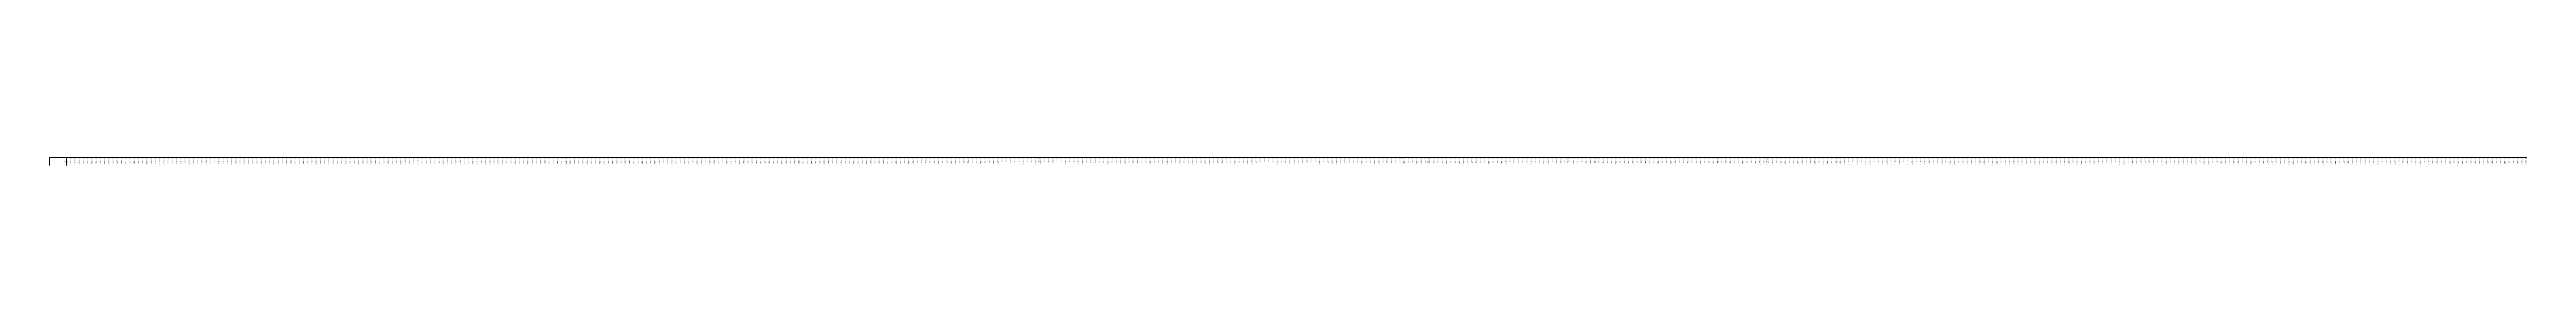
# Model space of a CAD drawing. Header units: metres. Extents: x 478603 to 489313, y 4282657 to 4289463.
# Drawn here: x 483157 to 486083, y 4288772 to 4288782 of the extents above; entities that cross this region are included whole.
import ezdxf

# ---------------------------------------------------------------- set-up
doc = ezdxf.new("R2010")
doc.units = ezdxf.units.M
for name, color, linetype, lineweight in [('PR_ENK_KM', 18, 'Continuous', 0), ('PR_OLCEK', 1, 'Continuous', 0), ('PR_PROFIL', 153, 'Continuous', 0)]:
    doc.layers.add(name, color=color, linetype=linetype, lineweight=lineweight)
doc.styles.get("Standard").update_dxf_attribs({"font": 'times.ttf'})

msp = doc.modelspace()

# ---------------------------------------------------------------- linework, layer by layer
at = {"layer": 'PR_OLCEK'}
for p in [(483177, 4288781.5, 899.9), (486082.5, 4288781.5, 899.9)]:
    msp.add_point(p, dxfattribs=at)
at = {"layer": 'PR_PROFIL'}
for p, q in [((483157, 4288781.5), (486082.5, 4288781.5)), ((483157, 4288772.4), (483157, 4288781.5)), ((483177, 4288772.4), (483177, 4288781.5)), ((483177, 4288781), (483177, 4288781.5)), ((483182, 4288781), (483182, 4288781.5)), ((483187, 4288781), (483187, 4288781.5)), ((483192, 4288781), (483192, 4288781.5)), ((483197, 4288781), (483197, 4288781.5)), ((483202, 4288781), (483202, 4288781.5)), ((483207, 4288781), (483207, 4288781.5)), ((483212, 4288781), (483212, 4288781.5)), ((483217, 4288781), (483217, 4288781.5)), ((483222, 4288781), (483222, 4288781.5)), ((483227, 4288781), (483227, 4288781.5)), ((483232, 4288781), (483232, 4288781.5)), ((483237, 4288781), (483237, 4288781.5)), ((483242, 4288781), (483242, 4288781.5)), ((483247, 4288781), (483247, 4288781.5)), ((483252, 4288781), (483252, 4288781.5)), ((483257, 4288781), (483257, 4288781.5)), ((483262, 4288781), (483262, 4288781.5)), ((483267, 4288781), (483267, 4288781.5)), ((483272, 4288781), (483272, 4288781.5)), ((483277, 4288781), (483277, 4288781.5)), ((483282, 4288781), (483282, 4288781.5)), ((483287, 4288781), (483287, 4288781.5)), ((483292, 4288781), (483292, 4288781.5)), ((483297, 4288781), (483297, 4288781.5)), ((483302, 4288781), (483302, 4288781.5)), ((483307, 4288781), (483307, 4288781.5)), ((483312, 4288781), (483312, 4288781.5)), ((483317, 4288781), (483317, 4288781.5)), ((483322, 4288781), (483322, 4288781.5)), ((483327, 4288781), (483327, 4288781.5)), ((483332, 4288781), (483332, 4288781.5)), ((483337, 4288781), (483337, 4288781.5)), ((483342, 4288781), (483342, 4288781.5)), ((483347, 4288781), (483347, 4288781.5)), ((483352, 4288781), (483352, 4288781.5)), ((483357, 4288781), (483357, 4288781.5)), ((483362, 4288781), (483362, 4288781.5)), ((483367, 4288781), (483367, 4288781.5)), ((483372, 4288781), (483372, 4288781.5)), ((483377, 4288781), (483377, 4288781.5)), ((483382, 4288781), (483382, 4288781.5)), ((483387, 4288781), (483387, 4288781.5)), ((483392, 4288781), (483392, 4288781.5)), ((483397, 4288781), (483397, 4288781.5)), ((483402, 4288781), (483402, 4288781.5)), ((483407, 4288781), (483407, 4288781.5)), ((483412, 4288781), (483412, 4288781.5)), ((483417, 4288781), (483417, 4288781.5)), ((483422, 4288781), (483422, 4288781.5)), ((483427, 4288781), (483427, 4288781.5)), ((483432, 4288781), (483432, 4288781.5)), ((483437, 4288781), (483437, 4288781.5)), ((483442, 4288781), (483442, 4288781.5)), ((483447, 4288781), (483447, 4288781.5)), ((483452, 4288781), (483452, 4288781.5)), ((483457, 4288781), (483457, 4288781.5)), ((483462, 4288781), (483462, 4288781.5)), ((483467, 4288781), (483467, 4288781.5)), ((483472, 4288781), (483472, 4288781.5)), ((483477, 4288781), (483477, 4288781.5)), ((483482, 4288781), (483482, 4288781.5)), ((483487, 4288781), (483487, 4288781.5)), ((483492, 4288781), (483492, 4288781.5)), ((483497, 4288781), (483497, 4288781.5)), ((483502, 4288781), (483502, 4288781.5)), ((483507, 4288781), (483507, 4288781.5)), ((483512, 4288781), (483512, 4288781.5)), ((483517, 4288781), (483517, 4288781.5)), ((483522, 4288781), (483522, 4288781.5)), ((483527, 4288781), (483527, 4288781.5)), ((483532, 4288781), (483532, 4288781.5)), ((483537, 4288781), (483537, 4288781.5)), ((483542, 4288781), (483542, 4288781.5)), ((483547, 4288781), (483547, 4288781.5)), ((483552, 4288781), (483552, 4288781.5)), ((483557, 4288781), (483557, 4288781.5)), ((483562, 4288781), (483562, 4288781.5)), ((483567, 4288781), (483567, 4288781.5)), ((483572, 4288781), (483572, 4288781.5)), ((483577, 4288781), (483577, 4288781.5)), ((483582, 4288781), (483582, 4288781.5)), ((483587, 4288781), (483587, 4288781.5)), ((483592, 4288781), (483592, 4288781.5)), ((483597, 4288781), (483597, 4288781.5)), ((483602, 4288781), (483602, 4288781.5)), ((483607, 4288781), (483607, 4288781.5)), ((483612, 4288781), (483612, 4288781.5)), ((483617, 4288781), (483617, 4288781.5)), ((483622, 4288781), (483622, 4288781.5)), ((483627, 4288781), (483627, 4288781.5)), ((483632, 4288781), (483632, 4288781.5)), ((483637, 4288781), (483637, 4288781.5)), ((483642, 4288781), (483642, 4288781.5)), ((483647, 4288781), (483647, 4288781.5)), ((483652, 4288781), (483652, 4288781.5)), ((483657, 4288781), (483657, 4288781.5)), ((483662, 4288781), (483662, 4288781.5)), ((483667, 4288781), (483667, 4288781.5)), ((483672, 4288781), (483672, 4288781.5)), ((483677, 4288781), (483677, 4288781.5)), ((483682, 4288781), (483682, 4288781.5)), ((483687, 4288781), (483687, 4288781.5)), ((483692, 4288781), (483692, 4288781.5)), ((483697, 4288781), (483697, 4288781.5)), ((483702, 4288781), (483702, 4288781.5)), ((483707, 4288781), (483707, 4288781.5)), ((483712, 4288781), (483712, 4288781.5)), ((483717, 4288781), (483717, 4288781.5)), ((483722, 4288781), (483722, 4288781.5)), ((483727, 4288781), (483727, 4288781.5)), ((483732, 4288781), (483732, 4288781.5)), ((483737, 4288781), (483737, 4288781.5)), ((483742, 4288781), (483742, 4288781.5)), ((483747, 4288781), (483747, 4288781.5)), ((483752, 4288781), (483752, 4288781.5)), ((483757, 4288781), (483757, 4288781.5)), ((483762, 4288781), (483762, 4288781.5)), ((483767, 4288781), (483767, 4288781.5)), ((483767.6, 4288781), (483767.6, 4288781.5)), ((483772, 4288781), (483772, 4288781.5)), ((483777, 4288781), (483777, 4288781.5)), ((483782, 4288781), (483782, 4288781.5)), ((483787, 4288781), (483787, 4288781.5)), ((483792, 4288781), (483792, 4288781.5)), ((483797, 4288781), (483797, 4288781.5)), ((483802, 4288781), (483802, 4288781.5)), ((483807, 4288781), (483807, 4288781.5)), ((483812, 4288781), (483812, 4288781.5)), ((483817, 4288781), (483817, 4288781.5)), ((483822, 4288781), (483822, 4288781.5)), ((483827, 4288781), (483827, 4288781.5)), ((483832, 4288781), (483832, 4288781.5)), ((483837, 4288781), (483837, 4288781.5)), ((483842, 4288781), (483842, 4288781.5)), ((483847, 4288781), (483847, 4288781.5)), ((483852, 4288781), (483852, 4288781.5)), ((483857, 4288781), (483857, 4288781.5)), ((483862, 4288781), (483862, 4288781.5)), ((483867, 4288781), (483867, 4288781.5)), ((483872, 4288781), (483872, 4288781.5)), ((483877, 4288781), (483877, 4288781.5)), ((483882, 4288781), (483882, 4288781.5)), ((483887, 4288781), (483887, 4288781.5)), ((483892, 4288781), (483892, 4288781.5)), ((483897, 4288781), (483897, 4288781.5)), ((483902, 4288781), (483902, 4288781.5)), ((483907, 4288781), (483907, 4288781.5)), ((483912, 4288781), (483912, 4288781.5)), ((483917, 4288781), (483917, 4288781.5)), ((483922, 4288781), (483922, 4288781.5)), ((483927, 4288781), (483927, 4288781.5)), ((483932, 4288781), (483932, 4288781.5)), ((483937, 4288781), (483937, 4288781.5)), ((483942, 4288781), (483942, 4288781.5)), ((483947, 4288781), (483947, 4288781.5)), ((483952, 4288781), (483952, 4288781.5)), ((483957, 4288781), (483957, 4288781.5)), ((483962, 4288781), (483962, 4288781.5)), ((483967, 4288781), (483967, 4288781.5)), ((483972, 4288781), (483972, 4288781.5)), ((483977, 4288781), (483977, 4288781.5)), ((483982, 4288781), (483982, 4288781.5)), ((483987, 4288781), (483987, 4288781.5)), ((483992, 4288781), (483992, 4288781.5)), ((483997, 4288781), (483997, 4288781.5)), ((484002, 4288781), (484002, 4288781.5)), ((484007, 4288781), (484007, 4288781.5)), ((484012, 4288781), (484012, 4288781.5)), ((484017, 4288781), (484017, 4288781.5)), ((484022, 4288781), (484022, 4288781.5)), ((484027, 4288781), (484027, 4288781.5)), ((484032, 4288781), (484032, 4288781.5)), ((484037, 4288781), (484037, 4288781.5)), ((484042, 4288781), (484042, 4288781.5)), ((484047, 4288781), (484047, 4288781.5)), ((484052, 4288781), (484052, 4288781.5)), ((484057, 4288781), (484057, 4288781.5)), ((484062, 4288781), (484062, 4288781.5)), ((484067, 4288781), (484067, 4288781.5)), ((484072, 4288781), (484072, 4288781.5)), ((484077, 4288781), (484077, 4288781.5)), ((484082, 4288781), (484082, 4288781.5)), ((484087, 4288781), (484087, 4288781.5)), ((484092, 4288781), (484092, 4288781.5)), ((484097, 4288781), (484097, 4288781.5)), ((484102, 4288781), (484102, 4288781.5)), ((484107, 4288781), (484107, 4288781.5)), ((484112, 4288781), (484112, 4288781.5)), ((484117, 4288781), (484117, 4288781.5)), ((484122, 4288781), (484122, 4288781.5)), ((484127, 4288781), (484127, 4288781.5)), ((484132, 4288781), (484132, 4288781.5)), ((484137, 4288781), (484137, 4288781.5)), ((484142, 4288781), (484142, 4288781.5)), ((484147, 4288781), (484147, 4288781.5)), ((484152, 4288781), (484152, 4288781.5)), ((484157, 4288781), (484157, 4288781.5)), ((484162, 4288781), (484162, 4288781.5)), ((484167, 4288781), (484167, 4288781.5)), ((484172, 4288781), (484172, 4288781.5)), ((484177, 4288781), (484177, 4288781.5)), ((484182, 4288781), (484182, 4288781.5)), ((484187, 4288781), (484187, 4288781.5)), ((484192, 4288781), (484192, 4288781.5)), ((484197, 4288781), (484197, 4288781.5)), ((484202, 4288781), (484202, 4288781.5)), ((484207, 4288781), (484207, 4288781.5)), ((484212, 4288781), (484212, 4288781.5)), ((484217, 4288781), (484217, 4288781.5)), ((484222, 4288781), (484222, 4288781.5)), ((484227, 4288781), (484227, 4288781.5)), ((484232, 4288781), (484232, 4288781.5)), ((484237, 4288781), (484237, 4288781.5)), ((484242, 4288781), (484242, 4288781.5)), ((484247, 4288781), (484247, 4288781.5)), ((484252, 4288781), (484252, 4288781.5)), ((484257, 4288781), (484257, 4288781.5)), ((484262, 4288781), (484262, 4288781.5)), ((484267, 4288781), (484267, 4288781.5)), ((484272, 4288781), (484272, 4288781.5)), ((484277, 4288781), (484277, 4288781.5)), ((484282, 4288781), (484282, 4288781.5)), ((484287, 4288781), (484287, 4288781.5)), ((484292, 4288781), (484292, 4288781.5)), ((484297, 4288781), (484297, 4288781.5)), ((484302, 4288781), (484302, 4288781.5)), ((484307, 4288781), (484307, 4288781.5)), ((484312, 4288781), (484312, 4288781.5)), ((484317, 4288781), (484317, 4288781.5)), ((484322, 4288781), (484322, 4288781.5)), ((484325.6, 4288781), (484325.6, 4288781.5)), ((484327, 4288781), (484327, 4288781.5)), ((484332, 4288781), (484332, 4288781.5)), ((484337, 4288781), (484337, 4288781.5)), ((484342, 4288781), (484342, 4288781.5)), ((484347, 4288781), (484347, 4288781.5)), ((484352, 4288781), (484352, 4288781.5)), ((484357, 4288781), (484357, 4288781.5)), ((484361.9, 4288781), (484361.9, 4288781.5)), ((484362, 4288781), (484362, 4288781.5)), ((484367, 4288781), (484367, 4288781.5)), ((484372, 4288781), (484372, 4288781.5)), ((484377, 4288781), (484377, 4288781.5)), ((484382, 4288781), (484382, 4288781.5)), ((484387, 4288781), (484387, 4288781.5)), ((484392, 4288781), (484392, 4288781.5)), ((484397, 4288781), (484397, 4288781.5)), ((484402, 4288781), (484402, 4288781.5)), ((484407, 4288781), (484407, 4288781.5)), ((484412, 4288781), (484412, 4288781.5)), ((484417, 4288781), (484417, 4288781.5)), ((484422, 4288781), (484422, 4288781.5)), ((484427, 4288781), (484427, 4288781.5)), ((484432, 4288781), (484432, 4288781.5)), ((484437, 4288781), (484437, 4288781.5)), ((484442, 4288781), (484442, 4288781.5)), ((484447, 4288781), (484447, 4288781.5)), ((484452, 4288781), (484452, 4288781.5)), ((484457, 4288781), (484457, 4288781.5)), ((484462, 4288781), (484462, 4288781.5)), ((484467, 4288781), (484467, 4288781.5)), ((484472, 4288781), (484472, 4288781.5)), ((484477, 4288781), (484477, 4288781.5)), ((484482, 4288781), (484482, 4288781.5)), ((484487, 4288781), (484487, 4288781.5)), ((484492, 4288781), (484492, 4288781.5)), ((484497, 4288781), (484497, 4288781.5)), ((484502, 4288781), (484502, 4288781.5)), ((484507, 4288781), (484507, 4288781.5)), ((484512, 4288781), (484512, 4288781.5)), ((484517, 4288781), (484517, 4288781.5)), ((484522, 4288781), (484522, 4288781.5)), ((484527, 4288781), (484527, 4288781.5)), ((484532, 4288781), (484532, 4288781.5)), ((484537, 4288781), (484537, 4288781.5)), ((484542, 4288781), (484542, 4288781.5)), ((484547, 4288781), (484547, 4288781.5)), ((484552, 4288781), (484552, 4288781.5)), ((484557, 4288781), (484557, 4288781.5)), ((484562, 4288781), (484562, 4288781.5)), ((484567, 4288781), (484567, 4288781.5)), ((484572, 4288781), (484572, 4288781.5)), ((484577, 4288781), (484577, 4288781.5)), ((484582, 4288781), (484582, 4288781.5)), ((484587, 4288781), (484587, 4288781.5)), ((484592, 4288781), (484592, 4288781.5)), ((484597, 4288781), (484597, 4288781.5)), ((484602, 4288781), (484602, 4288781.5)), ((484607, 4288781), (484607, 4288781.5)), ((484612, 4288781), (484612, 4288781.5)), ((484617, 4288781), (484617, 4288781.5)), ((484622, 4288781), (484622, 4288781.5)), ((484627, 4288781), (484627, 4288781.5)), ((484632, 4288781), (484632, 4288781.5)), ((484637, 4288781), (484637, 4288781.5)), ((484642, 4288781), (484642, 4288781.5)), ((484647, 4288781), (484647, 4288781.5)), ((484652, 4288781), (484652, 4288781.5)), ((484657, 4288781), (484657, 4288781.5)), ((484662, 4288781), (484662, 4288781.5)), ((484667, 4288781), (484667, 4288781.5)), ((484672, 4288781), (484672, 4288781.5)), ((484677, 4288781), (484677, 4288781.5)), ((484682, 4288781), (484682, 4288781.5)), ((484687, 4288781), (484687, 4288781.5)), ((484692, 4288781), (484692, 4288781.5)), ((484697, 4288781), (484697, 4288781.5)), ((484702, 4288781), (484702, 4288781.5)), ((484707, 4288781), (484707, 4288781.5)), ((484712, 4288781), (484712, 4288781.5)), ((484717, 4288781), (484717, 4288781.5)), ((484722, 4288781), (484722, 4288781.5)), ((484727, 4288781), (484727, 4288781.5)), ((484732, 4288781), (484732, 4288781.5)), ((484737, 4288781), (484737, 4288781.5)), ((484742, 4288781), (484742, 4288781.5)), ((484747, 4288781), (484747, 4288781.5)), ((484752, 4288781), (484752, 4288781.5)), ((484754.8, 4288781), (484754.8, 4288781.5)), ((484757, 4288781), (484757, 4288781.5)), ((484762, 4288781), (484762, 4288781.5)), ((484767, 4288781), (484767, 4288781.5)), ((484772, 4288781), (484772, 4288781.5)), ((484777, 4288781), (484777, 4288781.5)), ((484782, 4288781), (484782, 4288781.5)), ((484785.3, 4288781), (484785.3, 4288781.5)), ((484787, 4288781), (484787, 4288781.5)), ((484792, 4288781), (484792, 4288781.5)), ((484797, 4288781), (484797, 4288781.5)), ((484802, 4288781), (484802, 4288781.5)), ((484807, 4288781), (484807, 4288781.5)), ((484812, 4288781), (484812, 4288781.5)), ((484817, 4288781), (484817, 4288781.5)), ((484822, 4288781), (484822, 4288781.5)), ((484827, 4288781), (484827, 4288781.5)), ((484832, 4288781), (484832, 4288781.5)), ((484837, 4288781), (484837, 4288781.5)), ((484842, 4288781), (484842, 4288781.5)), ((484847, 4288781), (484847, 4288781.5)), ((484852, 4288781), (484852, 4288781.5)), ((484857, 4288781), (484857, 4288781.5)), ((484862, 4288781), (484862, 4288781.5)), ((484867, 4288781), (484867, 4288781.5)), ((484872, 4288781), (484872, 4288781.5)), ((484877, 4288781), (484877, 4288781.5)), ((484882, 4288781), (484882, 4288781.5)), ((484887, 4288781), (484887, 4288781.5)), ((484892, 4288781), (484892, 4288781.5)), ((484897, 4288781), (484897, 4288781.5)), ((484902, 4288781), (484902, 4288781.5)), ((484907, 4288781), (484907, 4288781.5)), ((484912, 4288781), (484912, 4288781.5)), ((484917, 4288781), (484917, 4288781.5)), ((484922, 4288781), (484922, 4288781.5)), ((484927, 4288781), (484927, 4288781.5)), ((484932, 4288781), (484932, 4288781.5)), ((484937, 4288781), (484937, 4288781.5)), ((484942, 4288781), (484942, 4288781.5)), ((484947, 4288781), (484947, 4288781.5)), ((484950.4, 4288781), (484950.4, 4288781.5)), ((484952, 4288781), (484952, 4288781.5)), ((484957, 4288781), (484957, 4288781.5)), ((484962, 4288781), (484962, 4288781.5)), ((484967, 4288781), (484967, 4288781.5)), ((484972, 4288781), (484972, 4288781.5)), ((484977, 4288781), (484977, 4288781.5)), ((484982, 4288781), (484982, 4288781.5)), ((484983.2, 4288781), (484983.2, 4288781.5)), ((484987, 4288781), (484987, 4288781.5)), ((484992, 4288781), (484992, 4288781.5)), ((484997, 4288781), (484997, 4288781.5)), ((485002, 4288781), (485002, 4288781.5)), ((485007, 4288781), (485007, 4288781.5)), ((485012, 4288781), (485012, 4288781.5)), ((485017, 4288781), (485017, 4288781.5)), ((485022, 4288781), (485022, 4288781.5)), ((485027, 4288781), (485027, 4288781.5)), ((485032, 4288781), (485032, 4288781.5)), ((485037, 4288781), (485037, 4288781.5)), ((485042, 4288781), (485042, 4288781.5)), ((485047, 4288781), (485047, 4288781.5)), ((485052, 4288781), (485052, 4288781.5)), ((485057, 4288781), (485057, 4288781.5)), ((485062, 4288781), (485062, 4288781.5)), ((485067, 4288781), (485067, 4288781.5)), ((485072, 4288781), (485072, 4288781.5)), ((485077, 4288781), (485077, 4288781.5)), ((485082, 4288781), (485082, 4288781.5)), ((485087, 4288781), (485087, 4288781.5)), ((485092, 4288781), (485092, 4288781.5)), ((485097, 4288781), (485097, 4288781.5)), ((485102, 4288781), (485102, 4288781.5)), ((485107, 4288781), (485107, 4288781.5)), ((485112, 4288781), (485112, 4288781.5)), ((485117, 4288781), (485117, 4288781.5)), ((485122, 4288781), (485122, 4288781.5)), ((485127, 4288781), (485127, 4288781.5)), ((485127.7, 4288781), (485127.7, 4288781.5)), ((485132, 4288781), (485132, 4288781.5)), ((485137, 4288781), (485137, 4288781.5)), ((485142, 4288781), (485142, 4288781.5)), ((485147, 4288781), (485147, 4288781.5)), ((485152, 4288781), (485152, 4288781.5)), ((485157, 4288781), (485157, 4288781.5)), ((485162, 4288781), (485162, 4288781.5)), ((485167, 4288781), (485167, 4288781.5)), ((485172, 4288781), (485172, 4288781.5)), ((485177, 4288781), (485177, 4288781.5)), ((485182, 4288781), (485182, 4288781.5)), ((485185.2, 4288781), (485185.2, 4288781.5)), ((485187, 4288781), (485187, 4288781.5)), ((485192, 4288781), (485192, 4288781.5)), ((485197, 4288781), (485197, 4288781.5)), ((485202, 4288781), (485202, 4288781.5)), ((485207, 4288781), (485207, 4288781.5)), ((485212, 4288781), (485212, 4288781.5)), ((485217, 4288781), (485217, 4288781.5)), ((485222, 4288781), (485222, 4288781.5)), ((485227, 4288781), (485227, 4288781.5)), ((485232, 4288781), (485232, 4288781.5)), ((485237, 4288781), (485237, 4288781.5)), ((485242, 4288781), (485242, 4288781.5)), ((485247, 4288781), (485247, 4288781.5)), ((485252, 4288781), (485252, 4288781.5)), ((485257, 4288781), (485257, 4288781.5)), ((485262, 4288781), (485262, 4288781.5)), ((485267, 4288781), (485267, 4288781.5)), ((485268.3, 4288781), (485268.3, 4288781.5)), ((485272, 4288781), (485272, 4288781.5)), ((485277, 4288781), (485277, 4288781.5)), ((485282, 4288781), (485282, 4288781.5)), ((485287, 4288781), (485287, 4288781.5)), ((485292, 4288781), (485292, 4288781.5)), ((485297, 4288781), (485297, 4288781.5)), ((485302, 4288781), (485302, 4288781.5)), ((485307, 4288781), (485307, 4288781.5)), ((485312, 4288781), (485312, 4288781.5)), ((485317, 4288781), (485317, 4288781.5)), ((485322, 4288781), (485322, 4288781.5)), ((485327, 4288781), (485327, 4288781.5)), ((485332, 4288781), (485332, 4288781.5)), ((485337, 4288781), (485337, 4288781.5)), ((485342, 4288781), (485342, 4288781.5)), ((485347, 4288781), (485347, 4288781.5)), ((485352, 4288781), (485352, 4288781.5)), ((485357, 4288781), (485357, 4288781.5)), ((485362, 4288781), (485362, 4288781.5)), ((485367, 4288781), (485367, 4288781.5)), ((485372, 4288781), (485372, 4288781.5)), ((485377, 4288781), (485377, 4288781.5)), ((485382, 4288781), (485382, 4288781.5)), ((485387, 4288781), (485387, 4288781.5)), ((485392, 4288781), (485392, 4288781.5)), ((485397, 4288781), (485397, 4288781.5)), ((485402, 4288781), (485402, 4288781.5)), ((485407, 4288781), (485407, 4288781.5)), ((485412, 4288781), (485412, 4288781.5)), ((485417, 4288781), (485417, 4288781.5)), ((485422, 4288781), (485422, 4288781.5)), ((485427, 4288781), (485427, 4288781.5)), ((485432, 4288781), (485432, 4288781.5)), ((485437, 4288781), (485437, 4288781.5)), ((485442, 4288781), (485442, 4288781.5)), ((485447, 4288781), (485447, 4288781.5)), ((485452, 4288781), (485452, 4288781.5)), ((485457, 4288781), (485457, 4288781.5)), ((485462, 4288781), (485462, 4288781.5)), ((485467, 4288781), (485467, 4288781.5)), ((485472, 4288781), (485472, 4288781.5)), ((485477, 4288781), (485477, 4288781.5)), ((485482, 4288781), (485482, 4288781.5)), ((485487, 4288781), (485487, 4288781.5)), ((485492, 4288781), (485492, 4288781.5)), ((485497, 4288781), (485497, 4288781.5)), ((485502, 4288781), (485502, 4288781.5)), ((485507, 4288781), (485507, 4288781.5)), ((485512, 4288781), (485512, 4288781.5)), ((485517, 4288781), (485517, 4288781.5)), ((485522, 4288781), (485522, 4288781.5)), ((485527, 4288781), (485527, 4288781.5)), ((485532, 4288781), (485532, 4288781.5)), ((485537, 4288781), (485537, 4288781.5)), ((485542, 4288781), (485542, 4288781.5)), ((485547, 4288781), (485547, 4288781.5)), ((485552, 4288781), (485552, 4288781.5)), ((485557, 4288781), (485557, 4288781.5)), ((485562, 4288781), (485562, 4288781.5)), ((485567, 4288781), (485567, 4288781.5)), ((485572, 4288781), (485572, 4288781.5)), ((485577, 4288781), (485577, 4288781.5)), ((485582, 4288781), (485582, 4288781.5)), ((485587, 4288781), (485587, 4288781.5)), ((485592, 4288781), (485592, 4288781.5)), ((485597, 4288781), (485597, 4288781.5)), ((485602, 4288781), (485602, 4288781.5)), ((485607, 4288781), (485607, 4288781.5)), ((485612, 4288781), (485612, 4288781.5)), ((485617, 4288781), (485617, 4288781.5)), ((485617.4, 4288781), (485617.4, 4288781.5)), ((485622, 4288781), (485622, 4288781.5)), ((485627, 4288781), (485627, 4288781.5)), ((485632, 4288781), (485632, 4288781.5)), ((485637, 4288781), (485637, 4288781.5)), ((485642, 4288781), (485642, 4288781.5)), ((485647, 4288781), (485647, 4288781.5)), ((485652, 4288781), (485652, 4288781.5)), ((485657, 4288781), (485657, 4288781.5)), ((485662, 4288781), (485662, 4288781.5)), ((485667, 4288781), (485667, 4288781.5)), ((485672, 4288781), (485672, 4288781.5)), ((485677, 4288781), (485677, 4288781.5)), ((485682, 4288781), (485682, 4288781.5)), ((485687, 4288781), (485687, 4288781.5)), ((485692, 4288781), (485692, 4288781.5)), ((485697, 4288781), (485697, 4288781.5)), ((485702, 4288781), (485702, 4288781.5)), ((485707, 4288781), (485707, 4288781.5)), ((485712, 4288781), (485712, 4288781.5)), ((485717, 4288781), (485717, 4288781.5)), ((485722, 4288781), (485722, 4288781.5)), ((485727, 4288781), (485727, 4288781.5)), ((485732, 4288781), (485732, 4288781.5)), ((485737, 4288781), (485737, 4288781.5)), ((485742, 4288781), (485742, 4288781.5)), ((485747, 4288781), (485747, 4288781.5)), ((485752, 4288781), (485752, 4288781.5)), ((485757, 4288781), (485757, 4288781.5)), ((485762, 4288781), (485762, 4288781.5)), ((485767, 4288781), (485767, 4288781.5)), ((485772, 4288781), (485772, 4288781.5)), ((485777, 4288781), (485777, 4288781.5)), ((485782, 4288781), (485782, 4288781.5)), ((485787, 4288781), (485787, 4288781.5)), ((485792, 4288781), (485792, 4288781.5)), ((485797, 4288781), (485797, 4288781.5)), ((485802, 4288781), (485802, 4288781.5)), ((485807, 4288781), (485807, 4288781.5)), ((485812, 4288781), (485812, 4288781.5)), ((485817, 4288781), (485817, 4288781.5)), ((485822, 4288781), (485822, 4288781.5)), ((485827, 4288781), (485827, 4288781.5)), ((485832, 4288781), (485832, 4288781.5)), ((485837, 4288781), (485837, 4288781.5)), ((485842, 4288781), (485842, 4288781.5)), ((485847, 4288781), (485847, 4288781.5)), ((485852, 4288781), (485852, 4288781.5)), ((485857, 4288781), (485857, 4288781.5)), ((485862, 4288781), (485862, 4288781.5)), ((485867, 4288781), (485867, 4288781.5)), ((485872, 4288781), (485872, 4288781.5)), ((485877, 4288781), (485877, 4288781.5)), ((485882, 4288781), (485882, 4288781.5)), ((485887, 4288781), (485887, 4288781.5)), ((485892, 4288781), (485892, 4288781.5)), ((485897, 4288781), (485897, 4288781.5)), ((485902, 4288781), (485902, 4288781.5)), ((485907, 4288781), (485907, 4288781.5)), ((485912, 4288781), (485912, 4288781.5)), ((485917, 4288781), (485917, 4288781.5)), ((485922, 4288781), (485922, 4288781.5)), ((485927, 4288781), (485927, 4288781.5)), ((485932, 4288781), (485932, 4288781.5)), ((485937, 4288781), (485937, 4288781.5)), ((485942, 4288781), (485942, 4288781.5)), ((485947, 4288781), (485947, 4288781.5)), ((485952, 4288781), (485952, 4288781.5)), ((485957, 4288781), (485957, 4288781.5)), ((485962, 4288781), (485962, 4288781.5)), ((485967, 4288781), (485967, 4288781.5)), ((485972, 4288781), (485972, 4288781.5)), ((485977, 4288781), (485977, 4288781.5)), ((485982, 4288781), (485982, 4288781.5)), ((485987, 4288781), (485987, 4288781.5)), ((485992, 4288781), (485992, 4288781.5)), ((485997, 4288781), (485997, 4288781.5)), ((486002, 4288781), (486002, 4288781.5)), ((486007, 4288781), (486007, 4288781.5)), ((486012, 4288781), (486012, 4288781.5)), ((486017, 4288781), (486017, 4288781.5)), ((486022, 4288781), (486022, 4288781.5)), ((486027, 4288781), (486027, 4288781.5)), ((486032, 4288781), (486032, 4288781.5)), ((486037, 4288781), (486037, 4288781.5)), ((486042, 4288781), (486042, 4288781.5)), ((486047, 4288781), (486047, 4288781.5)), ((486052, 4288781), (486052, 4288781.5)), ((486057, 4288781), (486057, 4288781.5)), ((486062, 4288781), (486062, 4288781.5)), ((486067, 4288781), (486067, 4288781.5)), ((486072, 4288781), (486072, 4288781.5)), ((486077, 4288781), (486077, 4288781.5)), ((486082, 4288781), (486082, 4288781.5)), ((486082.5, 4288781), (486082.5, 4288781.5))]:
    msp.add_line(p, q, dxfattribs=at)

# ---------------------------------------------------------------- texts
at = {"layer": 'PR_ENK_KM'}
msp.add_text('KM', height=1, dxfattribs=at).set_placement((483174.8, 4288776.5))
for s, p in [('  0+000.00', (483178.2, 4288772.8)), ('  0+005.00', (483182.5, 4288772.8)), ('  0+010.00', (483187.5, 4288772.8)), ('  0+015.00', (483192.5, 4288772.8)), ('  0+020.00', (483197.5, 4288772.8)), ('  0+025.00', (483202.5, 4288772.8)), ('  0+030.00', (483207.5, 4288772.8)), ('  0+035.00', (483212.5, 4288772.8)), ('  0+040.00', (483217.5, 4288772.8)), ('  0+045.00', (483222.5, 4288772.8)), ('  0+050.00', (483227.5, 4288772.8)), ('  0+055.00', (483232.5, 4288772.8)), ('  0+060.00', (483237.5, 4288772.8)), ('  0+065.00', (483242.5, 4288772.8)), ('  0+070.00', (483247.5, 4288772.8)), ('  0+075.00', (483252.5, 4288772.8)), ('  0+080.00', (483257.5, 4288772.8)), ('  0+085.00', (483262.5, 4288772.8)), ('  0+090.00', (483267.5, 4288772.8)), ('  0+095.00', (483272.5, 4288772.8)), ('  0+100.00', (483277.5, 4288772.8)), ('  0+105.00', (483282.5, 4288772.8)), ('  0+110.00', (483287.5, 4288772.8)), ('  0+115.00', (483292.5, 4288772.8)), ('  0+120.00', (483297.5, 4288772.8)), ('  0+125.00', (483302.5, 4288772.8)), ('  0+130.00', (483307.5, 4288772.8)), ('  0+135.00', (483312.5, 4288772.8)), ('  0+140.00', (483317.5, 4288772.8)), ('  0+145.00', (483322.5, 4288772.8)), ('  0+150.00', (483327.5, 4288772.8)), ('  0+155.00', (483332.5, 4288772.8)), ('  0+160.00', (483337.5, 4288772.8)), ('  0+165.00', (483342.5, 4288772.8)), ('  0+170.00', (483347.5, 4288772.8)), ('  0+175.00', (483352.5, 4288772.8)), ('  0+180.00', (483357.5, 4288772.8)), ('  0+185.00', (483362.5, 4288772.8)), ('  0+190.00', (483367.5, 4288772.8)), ('  0+195.00', (483372.5, 4288772.8)), ('  0+200.00', (483377.5, 4288772.8)), ('  0+205.00', (483382.5, 4288772.8)), ('  0+210.00', (483387.5, 4288772.8)), ('  0+215.00', (483392.5, 4288772.8)), ('  0+220.00', (483397.5, 4288772.8)), ('  0+225.00', (483402.5, 4288772.8)), ('  0+230.00', (483407.5, 4288772.8)), ('  0+235.00', (483412.5, 4288772.8)), ('  0+240.00', (483417.5, 4288772.8)), ('  0+245.00', (483422.5, 4288772.8)), ('  0+250.00', (483427.5, 4288772.8)), ('  0+255.00', (483432.5, 4288772.8)), ('  0+260.00', (483437.5, 4288772.8)), ('  0+265.00', (483442.5, 4288772.8)), ('  0+270.00', (483447.5, 4288772.8)), ('  0+275.00', (483452.5, 4288772.8)), ('  0+280.00', (483457.5, 4288772.8)), ('  0+285.00', (483462.5, 4288772.8)), ('  0+290.00', (483467.5, 4288772.8)), ('  0+295.00', (483472.5, 4288772.8)), ('  0+300.00', (483477.5, 4288772.8)), ('  0+305.00', (483482.5, 4288772.8)), ('  0+310.00', (483487.5, 4288772.8)), ('  0+315.00', (483492.5, 4288772.8)), ('  0+320.00', (483497.5, 4288772.8)), ('  0+325.00', (483502.5, 4288772.8)), ('  0+330.00', (483507.5, 4288772.8)), ('  0+335.00', (483512.5, 4288772.8)), ('  0+340.00', (483517.5, 4288772.8)), ('  0+345.00', (483522.5, 4288772.8)), ('  0+350.00', (483527.5, 4288772.8)), ('  0+355.00', (483532.5, 4288772.8)), ('  0+360.00', (483537.5, 4288772.8)), ('  0+365.00', (483542.5, 4288772.8)), ('  0+370.00', (483547.5, 4288772.8)), ('  0+375.00', (483552.5, 4288772.8)), ('  0+380.00', (483557.5, 4288772.8)), ('  0+385.00', (483562.5, 4288772.8)), ('  0+390.00', (483567.5, 4288772.8)), ('  0+395.00', (483572.5, 4288772.8)), ('  0+400.00', (483577.5, 4288772.8)), ('  0+405.00', (483582.5, 4288772.8)), ('  0+410.00', (483587.5, 4288772.8)), ('  0+415.00', (483592.5, 4288772.8)), ('  0+420.00', (483597.5, 4288772.8)), ('  0+425.00', (483602.5, 4288772.8)), ('  0+430.00', (483607.5, 4288772.8)), ('  0+435.00', (483612.5, 4288772.8)), ('  0+440.00', (483617.5, 4288772.8)), ('  0+445.00', (483622.5, 4288772.8)), ('  0+450.00', (483627.5, 4288772.8)), ('  0+455.00', (483632.5, 4288772.8)), ('  0+460.00', (483637.5, 4288772.8)), ('  0+465.00', (483642.5, 4288772.8)), ('  0+470.00', (483647.5, 4288772.8)), ('  0+475.00', (483652.5, 4288772.8)), ('  0+480.00', (483657.5, 4288772.8)), ('  0+485.00', (483662.5, 4288772.8)), ('  0+490.00', (483667.5, 4288772.8)), ('  0+495.00', (483672.5, 4288772.8)), ('  0+500.00', (483677.5, 4288772.8)), ('  0+505.00', (483682.5, 4288772.8)), ('  0+510.00', (483687.5, 4288772.8)), ('  0+515.00', (483692.5, 4288772.8)), ('  0+520.00', (483697.5, 4288772.8)), ('  0+525.00', (483702.5, 4288772.8)), ('  0+530.00', (483707.5, 4288772.8)), ('  0+535.00', (483712.5, 4288772.8)), ('  0+540.00', (483717.5, 4288772.8)), ('  0+545.00', (483722.5, 4288772.8)), ('  0+550.00', (483727.5, 4288772.8)), ('  0+555.00', (483732.5, 4288772.8)), ('  0+560.00', (483737.5, 4288772.8)), ('  0+565.00', (483742.5, 4288772.8)), ('  0+570.00', (483747.5, 4288772.8)), ('  0+575.00', (483752.5, 4288772.8)), ('  0+580.00', (483757.5, 4288772.8)), ('  0+585.00', (483762.5, 4288772.8)), ('  0+590.00', (483767.5, 4288772.8)), ('  0+590.55', (483768.1, 4288772.8)), ('  0+595.00', (483772.5, 4288772.8)), ('  0+600.00', (483777.5, 4288772.8)), ('  0+605.00', (483782.5, 4288772.8)), ('  0+610.00', (483787.5, 4288772.8)), ('  0+615.00', (483792.5, 4288772.8)), ('  0+620.00', (483797.5, 4288772.8)), ('  0+625.00', (483802.5, 4288772.8)), ('  0+630.00', (483807.5, 4288772.8)), ('  0+635.00', (483812.5, 4288772.8)), ('  0+640.00', (483817.5, 4288772.8)), ('  0+645.00', (483822.5, 4288772.8)), ('  0+650.00', (483827.5, 4288772.8)), ('  0+655.00', (483832.5, 4288772.8)), ('  0+660.00', (483837.5, 4288772.8)), ('  0+665.00', (483842.5, 4288772.8)), ('  0+670.00', (483847.5, 4288772.8)), ('  0+675.00', (483852.5, 4288772.8)), ('  0+680.00', (483857.5, 4288772.8)), ('  0+685.00', (483862.5, 4288772.8)), ('  0+690.00', (483867.5, 4288772.8)), ('  0+695.00', (483872.5, 4288772.8)), ('  0+700.00', (483877.5, 4288772.8)), ('  0+705.00', (483882.5, 4288772.8)), ('  0+710.00', (483887.5, 4288772.8)), ('  0+715.00', (483892.5, 4288772.8)), ('  0+720.00', (483897.5, 4288772.8)), ('  0+725.00', (483902.5, 4288772.8)), ('  0+730.00', (483907.5, 4288772.8)), ('  0+735.00', (483912.5, 4288772.8)), ('  0+740.00', (483917.5, 4288772.8)), ('  0+745.00', (483922.5, 4288772.8)), ('  0+750.00', (483927.5, 4288772.8)), ('  0+755.00', (483932.5, 4288772.8)), ('  0+760.00', (483937.5, 4288772.8)), ('  0+765.00', (483942.5, 4288772.8)), ('  0+770.00', (483947.5, 4288772.8)), ('  0+775.00', (483952.5, 4288772.8)), ('  0+780.00', (483957.5, 4288772.8)), ('  0+785.00', (483962.5, 4288772.8)), ('  0+790.00', (483967.5, 4288772.8)), ('  0+795.00', (483972.5, 4288772.8)), ('  0+800.00', (483977.5, 4288772.8)), ('  0+805.00', (483982.5, 4288772.8)), ('  0+810.00', (483987.5, 4288772.8)), ('  0+815.00', (483992.5, 4288772.8)), ('  0+820.00', (483997.5, 4288772.8)), ('  0+825.00', (484002.5, 4288772.8)), ('  0+830.00', (484007.5, 4288772.8)), ('  0+835.00', (484012.5, 4288772.8)), ('  0+840.00', (484017.5, 4288772.8)), ('  0+845.00', (484022.5, 4288772.8)), ('  0+850.00', (484027.5, 4288772.8)), ('  0+855.00', (484032.5, 4288772.8)), ('  0+860.00', (484037.5, 4288772.8)), ('  0+865.00', (484042.5, 4288772.8)), ('  0+870.00', (484047.5, 4288772.8)), ('  0+875.00', (484052.5, 4288772.8)), ('  0+880.00', (484057.5, 4288772.8)), ('  0+885.00', (484062.5, 4288772.8)), ('  0+890.00', (484067.5, 4288772.8)), ('  0+895.00', (484072.5, 4288772.8)), ('  0+900.00', (484077.5, 4288772.8)), ('  0+905.00', (484082.5, 4288772.8)), ('  0+910.00', (484087.5, 4288772.8)), ('  0+915.00', (484092.5, 4288772.8)), ('  0+920.00', (484097.5, 4288772.8)), ('  0+925.00', (484102.5, 4288772.8)), ('  0+930.00', (484107.5, 4288772.8)), ('  0+935.00', (484112.5, 4288772.8)), ('  0+940.00', (484117.5, 4288772.8)), ('  0+945.00', (484122.5, 4288772.8)), ('  0+950.00', (484127.5, 4288772.8)), ('  0+955.00', (484132.5, 4288772.8)), ('  0+960.00', (484137.5, 4288772.8)), ('  0+965.00', (484142.5, 4288772.8)), ('  0+970.00', (484147.5, 4288772.8)), ('  0+975.00', (484152.5, 4288772.8)), ('  0+980.00', (484157.5, 4288772.8)), ('  0+985.00', (484162.5, 4288772.8)), ('  0+990.00', (484167.5, 4288772.8)), ('  0+995.00', (484172.5, 4288772.8)), ('  1+000.00', (484177.5, 4288772.8)), ('  1+005.00', (484182.5, 4288772.8)), ('  1+010.00', (484187.5, 4288772.8)), ('  1+015.00', (484192.5, 4288772.8)), ('  1+020.00', (484197.5, 4288772.8)), ('  1+025.00', (484202.5, 4288772.8)), ('  1+030.00', (484207.5, 4288772.8)), ('  1+035.00', (484212.5, 4288772.8)), ('  1+040.00', (484217.5, 4288772.8)), ('  1+045.00', (484222.5, 4288772.8)), ('  1+050.00', (484227.5, 4288772.8)), ('  1+055.00', (484232.5, 4288772.8)), ('  1+060.00', (484237.5, 4288772.8)), ('  1+065.00', (484242.5, 4288772.8)), ('  1+070.00', (484247.5, 4288772.8)), ('  1+075.00', (484252.5, 4288772.8)), ('  1+080.00', (484257.5, 4288772.8)), ('  1+085.00', (484262.5, 4288772.8)), ('  1+090.00', (484267.5, 4288772.8)), ('  1+095.00', (484272.5, 4288772.8)), ('  1+100.00', (484277.5, 4288772.8)), ('  1+105.00', (484282.5, 4288772.8)), ('  1+110.00', (484287.5, 4288772.8)), ('  1+115.00', (484292.5, 4288772.8)), ('  1+120.00', (484297.5, 4288772.8)), ('  1+125.00', (484302.5, 4288772.8)), ('  1+130.00', (484307.5, 4288772.8)), ('  1+135.00', (484312.5, 4288772.8)), ('  1+140.00', (484317.5, 4288772.8)), ('  1+145.00', (484322.5, 4288772.8)), ('  1+148.59', (484326.1, 4288772.8)), ('  1+150.00', (484327.5, 4288772.8)), ('  1+155.00', (484332.5, 4288772.8)), ('  1+160.00', (484337.5, 4288772.8)), ('  1+165.00', (484342.5, 4288772.8)), ('  1+170.00', (484347.5, 4288772.8)), ('  1+175.00', (484352.5, 4288772.8)), ('  1+180.00', (484357.5, 4288772.8)), ('  1+184.81', (484362.4, 4288772.8)), ('  1+185.00', (484362.5, 4288772.8)), ('  1+190.00', (484367.5, 4288772.8)), ('  1+195.00', (484372.5, 4288772.8)), ('  1+200.00', (484377.5, 4288772.8)), ('  1+205.00', (484382.5, 4288772.8)), ('  1+210.00', (484387.5, 4288772.8)), ('  1+215.00', (484392.5, 4288772.8)), ('  1+220.00', (484397.5, 4288772.8)), ('  1+225.00', (484402.5, 4288772.8)), ('  1+230.00', (484407.5, 4288772.8)), ('  1+235.00', (484412.5, 4288772.8)), ('  1+240.00', (484417.5, 4288772.8)), ('  1+245.00', (484422.5, 4288772.8)), ('  1+250.00', (484427.5, 4288772.8)), ('  1+255.00', (484432.5, 4288772.8)), ('  1+260.00', (484437.5, 4288772.8)), ('  1+265.00', (484442.5, 4288772.8)), ('  1+270.00', (484447.5, 4288772.8)), ('  1+275.00', (484452.5, 4288772.8)), ('  1+280.00', (484457.5, 4288772.8)), ('  1+285.00', (484462.5, 4288772.8)), ('  1+290.00', (484467.5, 4288772.8)), ('  1+295.00', (484472.5, 4288772.8)), ('  1+300.00', (484477.5, 4288772.8)), ('  1+305.00', (484482.5, 4288772.8)), ('  1+310.00', (484487.5, 4288772.8)), ('  1+315.00', (484492.5, 4288772.8)), ('  1+320.00', (484497.5, 4288772.8)), ('  1+325.00', (484502.5, 4288772.8)), ('  1+330.00', (484507.5, 4288772.8)), ('  1+335.00', (484512.5, 4288772.8)), ('  1+340.00', (484517.5, 4288772.8)), ('  1+345.00', (484522.5, 4288772.8)), ('  1+350.00', (484527.5, 4288772.8)), ('  1+355.00', (484532.5, 4288772.8)), ('  1+360.00', (484537.5, 4288772.8)), ('  1+365.00', (484542.5, 4288772.8)), ('  1+370.00', (484547.5, 4288772.8)), ('  1+375.00', (484552.5, 4288772.8)), ('  1+380.00', (484557.5, 4288772.8)), ('  1+385.00', (484562.5, 4288772.8)), ('  1+390.00', (484567.5, 4288772.8)), ('  1+395.00', (484572.5, 4288772.8)), ('  1+400.00', (484577.5, 4288772.8)), ('  1+405.00', (484582.5, 4288772.8)), ('  1+410.00', (484587.5, 4288772.8)), ('  1+415.00', (484592.5, 4288772.8)), ('  1+420.00', (484597.5, 4288772.8)), ('  1+425.00', (484602.5, 4288772.8)), ('  1+430.00', (484607.5, 4288772.8)), ('  1+435.00', (484612.5, 4288772.8)), ('  1+440.00', (484617.5, 4288772.8)), ('  1+445.00', (484622.5, 4288772.8)), ('  1+450.00', (484627.5, 4288772.8)), ('  1+455.00', (484632.5, 4288772.8)), ('  1+460.00', (484637.5, 4288772.8)), ('  1+465.00', (484642.5, 4288772.8)), ('  1+470.00', (484647.5, 4288772.8)), ('  1+475.00', (484652.5, 4288772.8)), ('  1+480.00', (484657.5, 4288772.8)), ('  1+485.00', (484662.5, 4288772.8)), ('  1+490.00', (484667.5, 4288772.8)), ('  1+495.00', (484672.5, 4288772.8)), ('  1+500.00', (484677.5, 4288772.8)), ('  1+505.00', (484682.5, 4288772.8)), ('  1+510.00', (484687.5, 4288772.8)), ('  1+515.00', (484692.5, 4288772.8)), ('  1+520.00', (484697.5, 4288772.8)), ('  1+525.00', (484702.5, 4288772.8)), ('  1+530.00', (484707.5, 4288772.8)), ('  1+535.00', (484712.5, 4288772.8)), ('  1+540.00', (484717.5, 4288772.8)), ('  1+545.00', (484722.5, 4288772.8)), ('  1+550.00', (484727.5, 4288772.8)), ('  1+555.00', (484732.5, 4288772.8)), ('  1+560.00', (484737.5, 4288772.8)), ('  1+565.00', (484742.5, 4288772.8)), ('  1+570.00', (484747.5, 4288772.8)), ('  1+575.00', (484752.5, 4288772.8)), ('  1+577.81', (484755.3, 4288772.8)), ('  1+580.00', (484757.5, 4288772.8)), ('  1+585.00', (484762.5, 4288772.8)), ('  1+590.00', (484767.5, 4288772.8)), ('  1+595.00', (484772.5, 4288772.8)), ('  1+600.00', (484777.5, 4288772.8)), ('  1+605.00', (484782.5, 4288772.8)), ('  1+608.23', (484785.8, 4288772.8)), ('  1+610.00', (484787.5, 4288772.8)), ('  1+615.00', (484792.5, 4288772.8)), ('  1+620.00', (484797.5, 4288772.8)), ('  1+625.00', (484802.5, 4288772.8)), ('  1+630.00', (484807.5, 4288772.8)), ('  1+635.00', (484812.5, 4288772.8)), ('  1+640.00', (484817.5, 4288772.8)), ('  1+645.00', (484822.5, 4288772.8)), ('  1+650.00', (484827.5, 4288772.8)), ('  1+655.00', (484832.5, 4288772.8)), ('  1+660.00', (484837.5, 4288772.8)), ('  1+665.00', (484842.5, 4288772.8)), ('  1+670.00', (484847.5, 4288772.8)), ('  1+675.00', (484852.5, 4288772.8)), ('  1+680.00', (484857.5, 4288772.8)), ('  1+685.00', (484862.5, 4288772.8)), ('  1+690.00', (484867.5, 4288772.8)), ('  1+695.00', (484872.5, 4288772.8)), ('  1+700.00', (484877.5, 4288772.8)), ('  1+705.00', (484882.5, 4288772.8)), ('  1+710.00', (484887.5, 4288772.8)), ('  1+715.00', (484892.5, 4288772.8)), ('  1+720.00', (484897.5, 4288772.8)), ('  1+725.00', (484902.5, 4288772.8)), ('  1+730.00', (484907.5, 4288772.8)), ('  1+735.00', (484912.5, 4288772.8)), ('  1+740.00', (484917.5, 4288772.8)), ('  1+745.00', (484922.5, 4288772.8)), ('  1+750.00', (484927.5, 4288772.8)), ('  1+755.00', (484932.5, 4288772.8)), ('  1+760.00', (484937.5, 4288772.8)), ('  1+765.00', (484942.5, 4288772.8)), ('  1+770.00', (484947.5, 4288772.8)), ('  1+773.36', (484950.9, 4288772.8)), ('  1+775.00', (484952.5, 4288772.8)), ('  1+780.00', (484957.5, 4288772.8)), ('  1+785.00', (484962.5, 4288772.8)), ('  1+790.00', (484967.5, 4288772.8)), ('  1+795.00', (484972.5, 4288772.8)), ('  1+800.00', (484977.5, 4288772.8)), ('  1+805.00', (484982.5, 4288772.8)), ('  1+806.19', (484983.7, 4288772.8)), ('  1+810.00', (484987.5, 4288772.8)), ('  1+815.00', (484992.5, 4288772.8)), ('  1+820.00', (484997.5, 4288772.8)), ('  1+825.00', (485002.5, 4288772.8)), ('  1+830.00', (485007.5, 4288772.8)), ('  1+835.00', (485012.5, 4288772.8)), ('  1+840.00', (485017.5, 4288772.8)), ('  1+845.00', (485022.5, 4288772.8)), ('  1+850.00', (485027.5, 4288772.8)), ('  1+855.00', (485032.5, 4288772.8)), ('  1+860.00', (485037.5, 4288772.8)), ('  1+865.00', (485042.5, 4288772.8)), ('  1+870.00', (485047.5, 4288772.8)), ('  1+875.00', (485052.5, 4288772.8)), ('  1+880.00', (485057.5, 4288772.8)), ('  1+885.00', (485062.5, 4288772.8)), ('  1+890.00', (485067.5, 4288772.8)), ('  1+895.00', (485072.5, 4288772.8)), ('  1+900.00', (485077.5, 4288772.8)), ('  1+905.00', (485082.5, 4288772.8)), ('  1+910.00', (485087.5, 4288772.8)), ('  1+915.00', (485092.5, 4288772.8)), ('  1+920.00', (485097.5, 4288772.8)), ('  1+925.00', (485102.5, 4288772.8)), ('  1+930.00', (485107.5, 4288772.8)), ('  1+935.00', (485112.5, 4288772.8)), ('  1+940.00', (485117.5, 4288772.8)), ('  1+945.00', (485122.5, 4288772.8)), ('  1+950.00', (485127.5, 4288772.8)), ('  1+950.70', (485128.2, 4288772.8)), ('  1+955.00', (485132.5, 4288772.8)), ('  1+960.00', (485137.5, 4288772.8)), ('  1+965.00', (485142.5, 4288772.8)), ('  1+970.00', (485147.5, 4288772.8)), ('  1+975.00', (485152.5, 4288772.8)), ('  1+980.00', (485157.5, 4288772.8)), ('  1+985.00', (485162.5, 4288772.8)), ('  1+990.00', (485167.5, 4288772.8)), ('  1+995.00', (485172.5, 4288772.8)), ('  2+000.00', (485177.5, 4288772.8)), ('  2+005.00', (485182.5, 4288772.8)), ('  2+008.16', (485185.7, 4288772.8)), ('  2+010.00', (485187.5, 4288772.8)), ('  2+015.00', (485192.5, 4288772.8)), ('  2+020.00', (485197.5, 4288772.8)), ('  2+025.00', (485202.5, 4288772.8)), ('  2+030.00', (485207.5, 4288772.8)), ('  2+035.00', (485212.5, 4288772.8)), ('  2+040.00', (485217.5, 4288772.8)), ('  2+045.00', (485222.5, 4288772.8)), ('  2+050.00', (485227.5, 4288772.8)), ('  2+055.00', (485232.5, 4288772.8)), ('  2+060.00', (485237.5, 4288772.8)), ('  2+065.00', (485242.5, 4288772.8)), ('  2+070.00', (485247.5, 4288772.8)), ('  2+075.00', (485252.5, 4288772.8)), ('  2+080.00', (485257.5, 4288772.8)), ('  2+085.00', (485262.5, 4288772.8)), ('  2+090.00', (485267.5, 4288772.8)), ('  2+091.30', (485268.8, 4288772.8)), ('  2+095.00', (485272.5, 4288772.8)), ('  2+100.00', (485277.5, 4288772.8)), ('  2+105.00', (485282.5, 4288772.8)), ('  2+110.00', (485287.5, 4288772.8)), ('  2+115.00', (485292.5, 4288772.8)), ('  2+120.00', (485297.5, 4288772.8)), ('  2+125.00', (485302.5, 4288772.8)), ('  2+130.00', (485307.5, 4288772.8)), ('  2+135.00', (485312.5, 4288772.8)), ('  2+140.00', (485317.5, 4288772.8)), ('  2+145.00', (485322.5, 4288772.8)), ('  2+150.00', (485327.5, 4288772.8)), ('  2+155.00', (485332.5, 4288772.8)), ('  2+160.00', (485337.5, 4288772.8)), ('  2+165.00', (485342.5, 4288772.8)), ('  2+170.00', (485347.5, 4288772.8)), ('  2+175.00', (485352.5, 4288772.8)), ('  2+180.00', (485357.5, 4288772.8)), ('  2+185.00', (485362.5, 4288772.8)), ('  2+190.00', (485367.5, 4288772.8)), ('  2+195.00', (485372.5, 4288772.8)), ('  2+200.00', (485377.5, 4288772.8)), ('  2+205.00', (485382.5, 4288772.8)), ('  2+210.00', (485387.5, 4288772.8)), ('  2+215.00', (485392.5, 4288772.8)), ('  2+220.00', (485397.5, 4288772.8)), ('  2+225.00', (485402.5, 4288772.8)), ('  2+230.00', (485407.5, 4288772.8)), ('  2+235.00', (485412.5, 4288772.8)), ('  2+240.00', (485417.5, 4288772.8)), ('  2+245.00', (485422.5, 4288772.8)), ('  2+250.00', (485427.5, 4288772.8)), ('  2+255.00', (485432.5, 4288772.8)), ('  2+260.00', (485437.5, 4288772.8)), ('  2+265.00', (485442.5, 4288772.8)), ('  2+270.00', (485447.5, 4288772.8)), ('  2+275.00', (485452.5, 4288772.8)), ('  2+280.00', (485457.5, 4288772.8)), ('  2+285.00', (485462.5, 4288772.8)), ('  2+290.00', (485467.5, 4288772.8)), ('  2+295.00', (485472.5, 4288772.8)), ('  2+300.00', (485477.5, 4288772.8)), ('  2+305.00', (485482.5, 4288772.8)), ('  2+310.00', (485487.5, 4288772.8)), ('  2+315.00', (485492.5, 4288772.8)), ('  2+320.00', (485497.5, 4288772.8)), ('  2+325.00', (485502.5, 4288772.8)), ('  2+330.00', (485507.5, 4288772.8)), ('  2+335.00', (485512.5, 4288772.8)), ('  2+340.00', (485517.5, 4288772.8)), ('  2+345.00', (485522.5, 4288772.8)), ('  2+350.00', (485527.5, 4288772.8)), ('  2+355.00', (485532.5, 4288772.8)), ('  2+360.00', (485537.5, 4288772.8)), ('  2+365.00', (485542.5, 4288772.8)), ('  2+370.00', (485547.5, 4288772.8)), ('  2+375.00', (485552.5, 4288772.8)), ('  2+380.00', (485557.5, 4288772.8)), ('  2+385.00', (485562.5, 4288772.8)), ('  2+390.00', (485567.5, 4288772.8)), ('  2+395.00', (485572.5, 4288772.8)), ('  2+400.00', (485577.5, 4288772.8)), ('  2+405.00', (485582.5, 4288772.8)), ('  2+410.00', (485587.5, 4288772.8)), ('  2+415.00', (485592.5, 4288772.8)), ('  2+420.00', (485597.5, 4288772.8)), ('  2+425.00', (485602.5, 4288772.8)), ('  2+430.00', (485607.5, 4288772.8)), ('  2+435.00', (485612.5, 4288772.8)), ('  2+440.00', (485617.5, 4288772.8)), ('  2+440.37', (485617.9, 4288772.8)), ('  2+445.00', (485622.5, 4288772.8)), ('  2+450.00', (485627.5, 4288772.8)), ('  2+455.00', (485632.5, 4288772.8)), ('  2+460.00', (485637.5, 4288772.8)), ('  2+465.00', (485642.5, 4288772.8)), ('  2+470.00', (485647.5, 4288772.8)), ('  2+475.00', (485652.5, 4288772.8)), ('  2+480.00', (485657.5, 4288772.8)), ('  2+485.00', (485662.5, 4288772.8)), ('  2+490.00', (485667.5, 4288772.8)), ('  2+495.00', (485672.5, 4288772.8)), ('  2+500.00', (485677.5, 4288772.8)), ('  2+505.00', (485682.5, 4288772.8)), ('  2+510.00', (485687.5, 4288772.8)), ('  2+515.00', (485692.5, 4288772.8)), ('  2+520.00', (485697.5, 4288772.8)), ('  2+525.00', (485702.5, 4288772.8)), ('  2+530.00', (485707.5, 4288772.8)), ('  2+535.00', (485712.5, 4288772.8)), ('  2+540.00', (485717.5, 4288772.8)), ('  2+545.00', (485722.5, 4288772.8)), ('  2+550.00', (485727.5, 4288772.8)), ('  2+555.00', (485732.5, 4288772.8)), ('  2+560.00', (485737.5, 4288772.8)), ('  2+565.00', (485742.5, 4288772.8)), ('  2+570.00', (485747.5, 4288772.8)), ('  2+575.00', (485752.5, 4288772.8)), ('  2+580.00', (485757.5, 4288772.8)), ('  2+585.00', (485762.5, 4288772.8)), ('  2+590.00', (485767.5, 4288772.8)), ('  2+595.00', (485772.5, 4288772.8)), ('  2+600.00', (485777.5, 4288772.8)), ('  2+605.00', (485782.5, 4288772.8)), ('  2+610.00', (485787.5, 4288772.8)), ('  2+615.00', (485792.5, 4288772.8)), ('  2+620.00', (485797.5, 4288772.8)), ('  2+625.00', (485802.5, 4288772.8)), ('  2+630.00', (485807.5, 4288772.8)), ('  2+635.00', (485812.5, 4288772.8)), ('  2+640.00', (485817.5, 4288772.8)), ('  2+645.00', (485822.5, 4288772.8)), ('  2+650.00', (485827.5, 4288772.8)), ('  2+655.00', (485832.5, 4288772.8)), ('  2+660.00', (485837.5, 4288772.8)), ('  2+665.00', (485842.5, 4288772.8)), ('  2+670.00', (485847.5, 4288772.8)), ('  2+675.00', (485852.5, 4288772.8)), ('  2+680.00', (485857.5, 4288772.8)), ('  2+685.00', (485862.5, 4288772.8)), ('  2+690.00', (485867.5, 4288772.8)), ('  2+695.00', (485872.5, 4288772.8)), ('  2+700.00', (485877.5, 4288772.8)), ('  2+705.00', (485882.5, 4288772.8)), ('  2+710.00', (485887.5, 4288772.8)), ('  2+715.00', (485892.5, 4288772.8)), ('  2+720.00', (485897.5, 4288772.8)), ('  2+725.00', (485902.5, 4288772.8)), ('  2+730.00', (485907.5, 4288772.8)), ('  2+735.00', (485912.5, 4288772.8)), ('  2+740.00', (485917.5, 4288772.8)), ('  2+745.00', (485922.5, 4288772.8)), ('  2+750.00', (485927.5, 4288772.8)), ('  2+755.00', (485932.5, 4288772.8)), ('  2+760.00', (485937.5, 4288772.8)), ('  2+765.00', (485942.5, 4288772.8)), ('  2+770.00', (485947.5, 4288772.8)), ('  2+775.00', (485952.5, 4288772.8)), ('  2+780.00', (485957.5, 4288772.8)), ('  2+785.00', (485962.5, 4288772.8)), ('  2+790.00', (485967.5, 4288772.8)), ('  2+795.00', (485972.5, 4288772.8)), ('  2+800.00', (485977.5, 4288772.8)), ('  2+805.00', (485982.5, 4288772.8)), ('  2+810.00', (485987.5, 4288772.8)), ('  2+815.00', (485992.5, 4288772.8)), ('  2+820.00', (485997.5, 4288772.8)), ('  2+825.00', (486002.5, 4288772.8)), ('  2+830.00', (486007.5, 4288772.8)), ('  2+835.00', (486012.5, 4288772.8)), ('  2+840.00', (486017.5, 4288772.8)), ('  2+845.00', (486022.5, 4288772.8)), ('  2+850.00', (486027.5, 4288772.8)), ('  2+855.00', (486032.5, 4288772.8)), ('  2+860.00', (486037.5, 4288772.8)), ('  2+865.00', (486042.5, 4288772.8)), ('  2+870.00', (486047.5, 4288772.8)), ('  2+875.00', (486052.5, 4288772.8)), ('  2+880.00', (486057.5, 4288772.8)), ('  2+885.00', (486062.5, 4288772.8)), ('  2+890.00', (486067.5, 4288772.8)), ('  2+895.00', (486072.5, 4288772.8)), ('  2+900.00', (486077.5, 4288772.8)), ('  2+905.49', (486082.4, 4288772.8)), ('  2+905.00', (486082.5, 4288772.8))]:
    msp.add_text(s, height=1, rotation=90, dxfattribs=at).set_placement(p)

doc.saveas('drawing.dxf')
